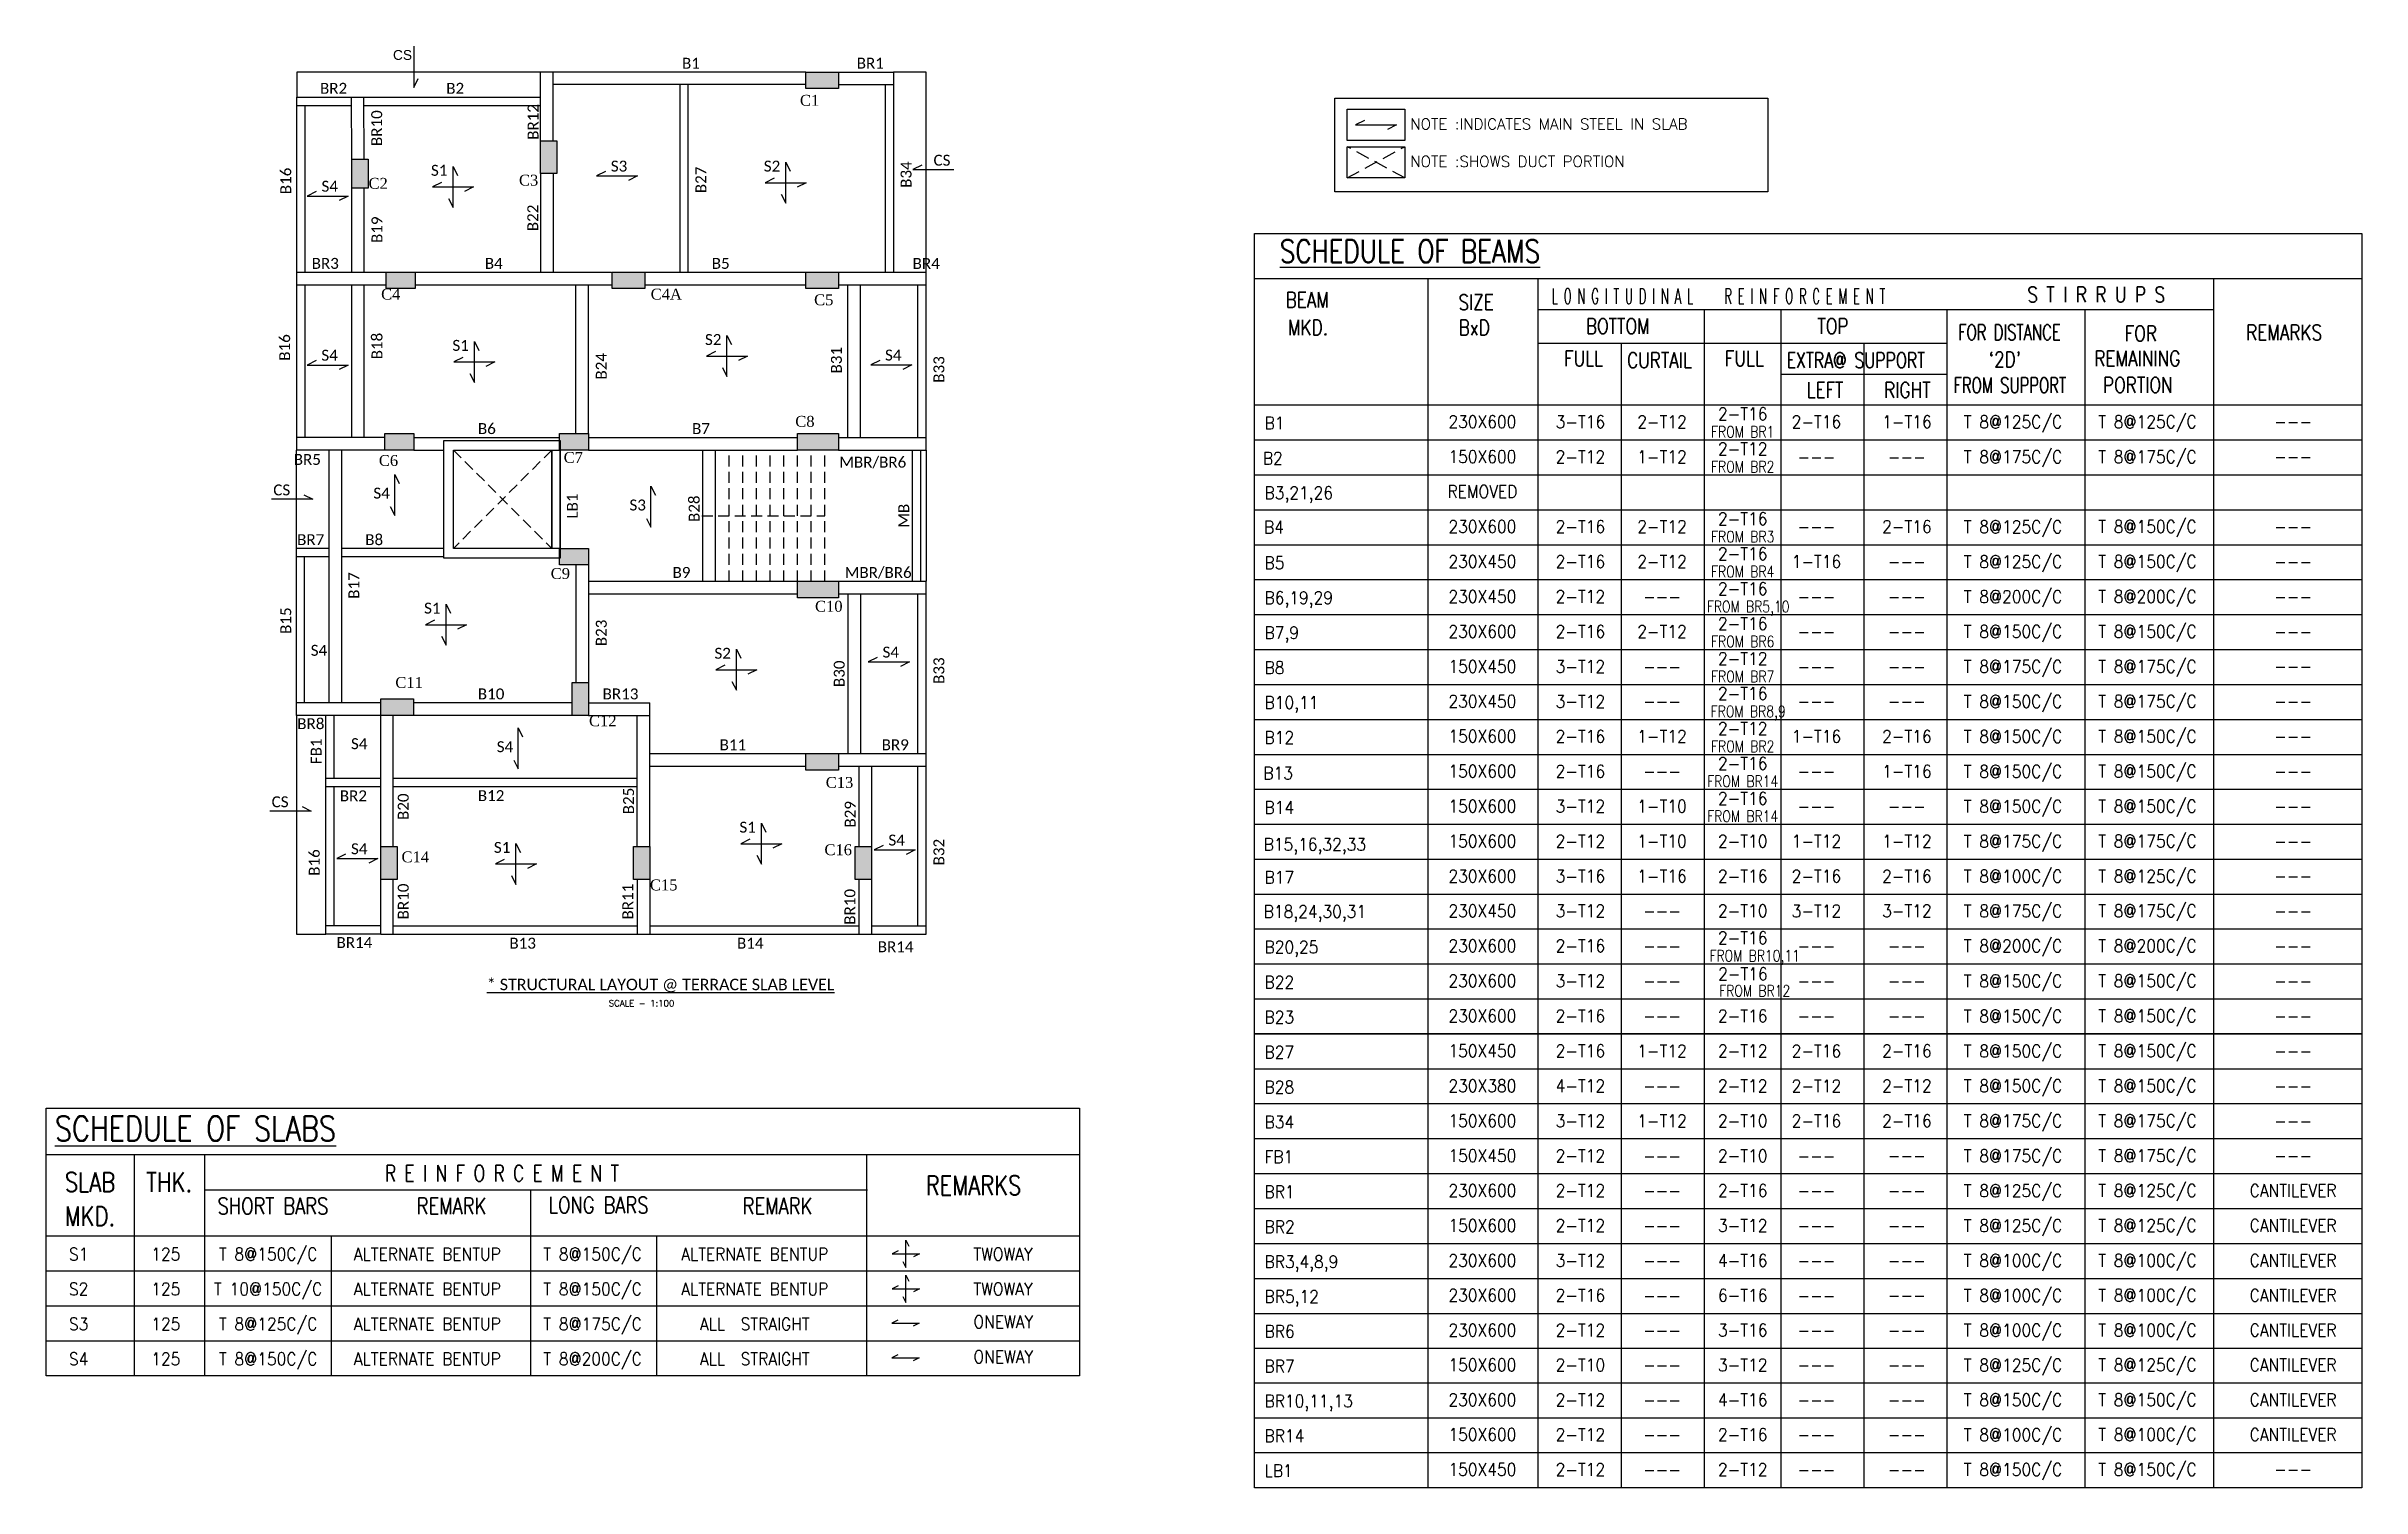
# Model space of a CAD drawing. Extents: x 2191.1 to 2233.4, y 1171.7 to 1198.1.
import ezdxf
from ezdxf.enums import TextEntityAlignment as Align

# ---------------------------------------------------------------- set-up
doc = ezdxf.new("R2010")
doc.units = 0
doc.linetypes.add('HIDDEN', pattern=[0.375, 0.25, -0.125])
for name, color, linetype in [('ARCH__BM_', 253, 'HIDDEN'), ('BAHUBALI_TITLE__BM_', 4, 'CONTINUOUS'), ('BEAM__BM_', 130, 'CONTINUOUS'), ('BEAM_TEXT__BM_', 20, 'CONTINUOUS'), ('BORDER__BM_', 40, 'CONTINUOUS'), ('COLUMN__BM_', 50, 'CONTINUOUS'), ('COLUMN_TEXT__BM_', 7, 'CONTINUOUS'), ('CS_CS1__BM_', 6, 'CONTINUOUS'), ('DUCT__BM_', 8, 'HIDDEN'), ('SCHEDULE_TEXT__BM_', 7, 'CONTINUOUS'), ('SECTION_BORDER__BM_', 8, 'CONTINUOUS'), ('SLAB_MARK__BM_', 251, 'CONTINUOUS'), ('SLAB_TEXT__BM_', 7, 'CONTINUOUS'), ('SUB_TITLE__BM_', 3, 'CONTINUOUS'), ('TABLE__BM_', 251, 'CONTINUOUS'), ('TEXT_LEGEND___BM_', 7, 'CONTINUOUS'), ('TITLE__BM_', 6, 'CONTINUOUS'), ('TITLE_TEXT__BM_', 7, 'CONTINUOUS')]:
    doc.layers.add(name, color=color, linetype=linetype)
doc.styles.add('CALIBRI', font='calibri.ttf')
doc.styles.add('DCPL_SLAB', font='arial.ttf', dxfattribs={"height": 0.2})
doc.styles.add('NAME', font='times.ttf')
doc.styles.add('ROMANS', font='romans')
doc.styles.add('RRR', font='romans.shx', dxfattribs={"height": 0.18})

msp = doc.modelspace()

# ---------------------------------------------------------------- texts
at = {"layer": 'BEAM_TEXT__BM_', "style": 'CALIBRI'}
for s, p in [('B1', (2202.905, 1197.624)), ('BR1', (2206.183, 1197.626)), ('BR2', (2196.373, 1197.166)), ('B2', (2198.596, 1197.166)), ('BR3', (2196.221, 1193.966)), ('B4', (2199.301, 1193.966)), ('B5', (2203.449, 1193.966)), ('BR4', (2207.205, 1193.964)), ('B6', (2199.175, 1190.946)), ('B7', (2203.089, 1190.946)), ('BR5', (2195.893, 1190.382)), ('MBR/BR6', (2206.229, 1190.332)), ('BR7', (2195.955, 1188.916)), ('B8', (2197.115, 1188.916)), ('B9', (2202.732, 1188.316)), ('MBR/BR6', (2206.328, 1188.316)), ('B10', (2199.252, 1186.096)), ('BR13', (2201.618, 1186.096)), ('BR8', (2195.957, 1185.552)), ('B11', (2203.672, 1185.166)), ('BR9', (2206.639, 1185.166)), ('BR2', (2196.735, 1184.233)), ('B12', (2199.252, 1184.236)), ('BR14', (2196.754, 1181.551)), ('B13', (2199.829, 1181.539)), ('B14', (2203.989, 1181.539)), ('BR14', (2206.646, 1181.474))]:
    msp.add_text(s, height=0.2, dxfattribs=at).set_placement(p, align=Align.BOTTOM_CENTER)
for s, p in [('BR10', (2197.321, 1196.598)), ('BR12', (2200.179, 1196.712)), ('B34', (2206.997, 1195.749)), ('B16', (2195.659, 1195.633)), ('B27', (2203.247, 1195.652)), ('B22', (2200.174, 1194.957)), ('B19', (2197.326, 1194.741)), ('B16', (2195.639, 1192.589)), ('B18', (2197.326, 1192.615)), ('B31', (2205.724, 1192.356)), ('B24', (2201.426, 1192.245)), ('B33', (2207.597, 1192.187)), ('LB1', (2200.897, 1189.691)), ('B28', (2203.123, 1189.641)), ('MB', (2206.955, 1189.514)), ('B17', (2196.904, 1188.237)), ('B15', (2195.659, 1187.595)), ('B23', (2201.426, 1187.371)), ('B30', (2205.775, 1186.624)), ('B33', (2207.597, 1186.681)), ('FB1', (2196.215, 1185.207)), ('B20', (2197.806, 1184.194)), ('B25', (2201.925, 1184.298)), ('B29', (2205.975, 1184.055)), ('B16', (2196.18, 1183.174)), ('B32', (2207.597, 1183.364)), ('BR10', (2197.806, 1182.462)), ('BR11', (2201.91, 1182.459)), ('BR10', (2205.97, 1182.364))]:
    msp.add_text(s, height=0.2, rotation=90, dxfattribs=at).set_placement(p, align=Align.BOTTOM_CENTER)
at = {"layer": 'COLUMN_TEXT__BM_', "style": 'NAME'}
for s, p in [('C1', (2204.897, 1197.206)), ('C2', (2197.012, 1195.689)), ('C3', (2199.762, 1195.747)), ('C4', (2197.242, 1193.664)), ('C4A', (2202.169, 1193.664)), ('C5', (2205.156, 1193.56)), ('C8', (2204.812, 1191.338)), ('C6', (2197.201, 1190.623)), ('C7', (2200.579, 1190.679)), ('C9', (2200.342, 1188.557)), ('C10', (2205.173, 1187.958)), ('C11', (2197.502, 1186.565)), ('C12', (2201.042, 1185.864)), ('C13', (2205.369, 1184.738)), ('C14', (2197.615, 1183.377)), ('C16', (2205.345, 1183.508)), ('C15', (2202.155, 1182.864))]:
    msp.add_text(s, height=0.2, rotation=360, dxfattribs=at).set_placement(p, align=Align.TOP_LEFT)
at = {"layer": 'SCHEDULE_TEXT__BM_', "linetype": 'CONTINUOUS', "style": 'ROMANS', "width": 0.9}
for s, p in [('B1', (2213.389, 1191.093)), ('B2', (2213.358, 1190.447)), ('B3,21,26', (2213.389, 1189.816)), ('B4', (2213.38, 1189.188)), ('B5', (2213.389, 1188.538)), ('B6,19,29', (2213.389, 1187.899)), ('B7,9', (2213.389, 1187.26)), ('B8', (2213.389, 1186.621)), ('B10,11', (2213.389, 1185.982)), ('B12', (2213.389, 1185.343)), ('B13', (2213.367, 1184.693)), ('B14', (2213.389, 1184.066)), ('B15,16,32,33', (2213.373, 1183.391)), ('B17', (2213.389, 1182.788)), ('B18,24,30,31', (2213.374, 1182.162)), ('B20,25', (2213.389, 1181.514)), ('B22', (2213.389, 1180.873)), ('B23', (2213.389, 1180.232)), ('B27', (2213.389, 1179.593)), ('B28', (2213.389, 1178.954)), ('B34', (2213.389, 1178.316)), ('FB1', (2213.389, 1177.681)), ('BR1', (2213.389, 1177.04)), ('BR2', (2213.389, 1176.401)), ('BR3,4,8,9', (2213.389, 1175.762)), ('BR5,12', (2213.389, 1175.126)), ('BR6', (2213.389, 1174.489)), ('BR7', (2213.389, 1173.852)), ('BR10,11,13', (2213.389, 1173.216)), ('BR14', (2213.389, 1172.579)), ('LB1', (2213.389, 1171.942))]:
    msp.add_text(s, height=0.23, dxfattribs=at).set_placement(p)
at = {"layer": 'SCHEDULE_TEXT__BM_', "linetype": 'CONTINUOUS', "style": 'ROMANS'}
for s, height, width, p in [('230X600', 0.23, 0.9, (2217.371, 1191.117)), ('3-T16', 0.23, 0.9, (2219.162, 1191.115)), ('2-T12', 0.23, 0.9, (2220.654, 1191.115)), ('2-T16', 0.23, 0.9, (2222.129, 1191.259)), ('2-T16', 0.23, 0.9, (2223.477, 1191.115)), ('1-T16', 0.23, 0.9, (2225.13, 1191.115)), ('T 8@125C/C', 0.23, 0.9, (2227.069, 1191.113)), ('T 8@125C/C', 0.23, 0.9, (2229.527, 1191.116)), ('FROM BR1', 0.207, 0.8, (2222.129, 1190.944)), ('---', 0.23, 0.9, (2232.189, 1191.116)), ('150X600', 0.23, 0.9, (2217.371, 1190.478)), ('2-T12', 0.23, 0.9, (2219.162, 1190.476)), ('1-T12', 0.23, 0.9, (2220.654, 1190.476)), ('FROM BR2', 0.207, 0.8, (2222.129, 1190.305)), ('2-T12', 0.23, 0.9, (2222.129, 1190.62)), ('---', 0.23, 0.9, (2223.477, 1190.476)), ('---', 0.23, 0.9, (2225.13, 1190.476)), ('T 8@175C/C', 0.23, 0.9, (2227.069, 1190.475)), ('T 8@175C/C', 0.23, 0.9, (2229.527, 1190.477)), ('---', 0.23, 0.9, (2232.189, 1190.477)), ('REMOVED', 0.23, 0.9, (2217.371, 1189.839)), ('230X600', 0.23, 0.9, (2217.371, 1189.2)), ('2-T16', 0.23, 0.9, (2219.162, 1189.199)), ('2-T12', 0.23, 0.9, (2220.654, 1189.199)), ('FROM BR3', 0.207, 0.8, (2222.129, 1189.027)), ('2-T16', 0.23, 0.9, (2222.129, 1189.342)), ('---', 0.23, 0.9, (2223.477, 1189.199)), ('2-T16', 0.23, 0.9, (2225.13, 1189.199)), ('T 8@125C/C', 0.23, 0.9, (2227.069, 1189.197)), ('T 8@150C/C', 0.23, 0.9, (2229.527, 1189.2)), ('---', 0.23, 0.9, (2232.189, 1189.2)), ('230X450', 0.23, 0.9, (2217.371, 1188.561)), ('2-T16', 0.23, 0.9, (2219.162, 1188.56)), ('2-T12', 0.23, 0.9, (2220.654, 1188.56)), ('2-T16', 0.23, 0.9, (2222.129, 1188.703)), ('1-T16', 0.23, 0.9, (2223.477, 1188.56)), ('T 8@125C/C', 0.23, 0.9, (2227.069, 1188.558)), ('T 8@150C/C', 0.23, 0.9, (2229.527, 1188.561)), ('FROM BR4', 0.207, 0.8, (2222.129, 1188.388)), ('---', 0.23, 0.9, (2225.13, 1188.56)), ('---', 0.23, 0.9, (2232.189, 1188.561)), ('230X450', 0.23, 0.9, (2217.371, 1187.922)), ('2-T12', 0.23, 0.9, (2219.162, 1187.921)), ('---', 0.23, 0.9, (2220.654, 1187.921)), ('FROM BR5,10', 0.207, 0.8, (2222.229, 1187.749)), ('2-T16', 0.23, 0.9, (2222.129, 1188.064)), ('---', 0.23, 0.9, (2223.477, 1187.921)), ('---', 0.23, 0.9, (2225.13, 1187.921)), ('T 8@200C/C', 0.23, 0.9, (2227.069, 1187.919)), ('T 8@200C/C', 0.23, 0.9, (2229.527, 1187.922)), ('---', 0.23, 0.9, (2232.189, 1187.922)), ('230X600', 0.23, 0.9, (2217.371, 1187.283)), ('2-T16', 0.23, 0.9, (2219.162, 1187.282)), ('2-T12', 0.23, 0.9, (2220.654, 1187.282)), ('2-T16', 0.23, 0.9, (2222.129, 1187.425)), ('T 8@150C/C', 0.23, 0.9, (2227.069, 1187.28)), ('T 8@150C/C', 0.23, 0.9, (2229.527, 1187.283)), ('FROM BR6', 0.207, 0.8, (2222.129, 1187.11)), ('---', 0.23, 0.9, (2223.477, 1187.282)), ('---', 0.23, 0.9, (2225.13, 1187.282)), ('---', 0.23, 0.9, (2232.189, 1187.283)), ('150X450', 0.23, 0.9, (2217.371, 1186.644)), ('3-T12', 0.23, 0.9, (2219.162, 1186.643)), ('---', 0.23, 0.9, (2220.654, 1186.643)), ('FROM BR7', 0.207, 0.8, (2222.129, 1186.471)), ('2-T12', 0.23, 0.9, (2222.129, 1186.786)), ('---', 0.23, 0.9, (2223.477, 1186.643)), ('---', 0.23, 0.9, (2225.13, 1186.643)), ('T 8@175C/C', 0.23, 0.9, (2227.069, 1186.641)), ('T 8@175C/C', 0.23, 0.9, (2229.527, 1186.644)), ('---', 0.23, 0.9, (2232.189, 1186.644)), ('230X450', 0.23, 0.9, (2217.371, 1186.005)), ('2-T16', 0.23, 0.9, (2222.129, 1186.148)), ('T 8@150C/C', 0.23, 0.9, (2227.069, 1186.002)), ('T 8@175C/C', 0.23, 0.9, (2229.527, 1186.005)), ('3-T12', 0.23, 0.9, (2219.162, 1186.004)), ('---', 0.23, 0.9, (2220.654, 1186.004)), ('FROM BR8,9', 0.207, 0.8, (2222.229, 1185.833)), ('---', 0.23, 0.9, (2223.477, 1186.004)), ('---', 0.23, 0.9, (2225.13, 1186.004)), ('---', 0.23, 0.9, (2232.189, 1186.005)), ('150X600', 0.23, 0.9, (2217.371, 1185.367)), ('2-T16', 0.23, 0.9, (2219.162, 1185.365)), ('1-T12', 0.23, 0.9, (2220.654, 1185.365)), ('FROM BR2', 0.207, 0.8, (2222.129, 1185.194)), ('2-T12', 0.23, 0.9, (2222.129, 1185.509)), ('1-T16', 0.23, 0.9, (2223.477, 1185.365)), ('2-T16', 0.23, 0.9, (2225.13, 1185.365)), ('T 8@150C/C', 0.23, 0.9, (2227.069, 1185.363)), ('T 8@150C/C', 0.23, 0.9, (2229.527, 1185.366)), ('---', 0.23, 0.9, (2232.189, 1185.366)), ('2-T16', 0.23, 0.9, (2222.129, 1184.87)), ('T 8@150C/C', 0.23, 0.9, (2227.069, 1184.725)), ('T 8@150C/C', 0.23, 0.9, (2229.527, 1184.727)), ('150X600', 0.23, 0.9, (2217.371, 1184.728)), ('2-T16', 0.23, 0.9, (2219.162, 1184.726)), ('---', 0.23, 0.9, (2220.654, 1184.726)), ('FROM BR14', 0.207, 0.8, (2222.129, 1184.555)), ('---', 0.23, 0.9, (2223.477, 1184.726)), ('1-T16', 0.23, 0.9, (2225.13, 1184.726)), ('---', 0.23, 0.9, (2232.189, 1184.727)), ('150X600', 0.23, 0.9, (2217.371, 1184.089)), ('3-T12', 0.23, 0.9, (2219.162, 1184.087)), ('1-T10', 0.23, 0.9, (2220.654, 1184.087)), ('FROM BR14', 0.207, 0.8, (2222.129, 1183.916)), ('2-T16', 0.23, 0.9, (2222.129, 1184.231)), ('---', 0.23, 0.9, (2223.477, 1184.087)), ('---', 0.23, 0.9, (2225.13, 1184.087)), ('T 8@150C/C', 0.23, 0.9, (2227.069, 1184.086)), ('T 8@150C/C', 0.23, 0.9, (2229.527, 1184.088)), ('---', 0.23, 0.9, (2232.189, 1184.088)), ('T 8@175C/C', 0.23, 0.9, (2227.069, 1183.447)), ('T 8@175C/C', 0.23, 0.9, (2229.527, 1183.45)), ('150X600', 0.23, 0.9, (2217.371, 1183.45)), ('2-T12', 0.23, 0.9, (2219.162, 1183.449)), ('1-T10', 0.23, 0.9, (2220.654, 1183.449)), ('2-T10', 0.23, 0.9, (2222.129, 1183.449)), ('1-T12', 0.23, 0.9, (2223.477, 1183.449)), ('1-T12', 0.23, 0.9, (2225.13, 1183.449)), ('---', 0.23, 0.9, (2232.189, 1183.45)), ('230X600', 0.23, 0.9, (2217.371, 1182.811)), ('3-T16', 0.23, 0.9, (2219.162, 1182.81)), ('1-T16', 0.23, 0.9, (2220.654, 1182.81)), ('2-T16', 0.23, 0.9, (2222.129, 1182.81)), ('2-T16', 0.23, 0.9, (2223.477, 1182.81)), ('2-T16', 0.23, 0.9, (2225.13, 1182.81)), ('T 8@100C/C', 0.23, 0.9, (2227.069, 1182.808)), ('T 8@125C/C', 0.23, 0.9, (2229.527, 1182.811)), ('---', 0.23, 0.9, (2232.189, 1182.811)), ('T 8@175C/C', 0.23, 0.9, (2227.069, 1182.173)), ('T 8@175C/C', 0.23, 0.9, (2229.527, 1182.176)), ('230X450', 0.23, 0.9, (2217.371, 1182.174)), ('3-T12', 0.23, 0.9, (2219.162, 1182.175)), ('---', 0.23, 0.9, (2220.654, 1182.173)), ('2-T10', 0.23, 0.9, (2222.129, 1182.175)), ('3-T12', 0.23, 0.9, (2223.477, 1182.173)), ('3-T12', 0.23, 0.9, (2225.13, 1182.175)), ('---', 0.23, 0.9, (2232.189, 1182.176)), ('230X600', 0.23, 0.9, (2217.371, 1181.538)), ('2-T16', 0.23, 0.9, (2219.162, 1181.536)), ('---', 0.23, 0.9, (2220.654, 1181.534)), ('2-T16', 0.23, 0.9, (2222.129, 1181.682)), ('---', 0.23, 0.9, (2223.477, 1181.534)), ('---', 0.23, 0.9, (2225.13, 1181.536)), ('T 8@200C/C', 0.23, 0.9, (2227.069, 1181.535)), ('T 8@200C/C', 0.23, 0.9, (2229.527, 1181.537)), ('---', 0.23, 0.9, (2232.189, 1181.537)), ('FROM BR10,11', 0.207, 0.8, (2222.348, 1181.367)), ('2-T16', 0.23, 0.9, (2222.133, 1181.022)), ('T 8@150C/C', 0.23, 0.9, (2227.069, 1180.893)), ('T 8@150C/C', 0.23, 0.9, (2229.527, 1180.896)), ('230X600', 0.23, 0.9, (2217.371, 1180.897)), ('3-T12', 0.23, 0.9, (2219.162, 1180.895)), ('---', 0.23, 0.9, (2220.654, 1180.893)), ('FROM BR12', 0.207, 0.8, (2222.348, 1180.726)), ('---', 0.23, 0.9, (2223.477, 1180.893)), ('---', 0.23, 0.9, (2225.13, 1180.895)), ('---', 0.23, 0.9, (2232.189, 1180.896)), ('230X600', 0.23, 0.9, (2217.371, 1180.255)), ('2-T16', 0.23, 0.9, (2219.162, 1180.254)), ('---', 0.23, 0.9, (2220.654, 1180.252)), ('2-T16', 0.23, 0.9, (2222.129, 1180.254)), ('---', 0.23, 0.9, (2223.477, 1180.252)), ('---', 0.23, 0.9, (2225.13, 1180.254)), ('T 8@150C/C', 0.23, 0.9, (2227.069, 1180.252)), ('T 8@150C/C', 0.23, 0.9, (2229.527, 1180.255)), ('---', 0.23, 0.9, (2232.189, 1180.255)), ('T 8@150C/C', 0.23, 0.9, (2227.069, 1179.613)), ('T 8@150C/C', 0.23, 0.9, (2229.527, 1179.616)), ('150X450', 0.23, 0.9, (2217.371, 1179.617)), ('2-T16', 0.23, 0.9, (2219.162, 1179.615)), ('1-T12', 0.23, 0.9, (2220.654, 1179.613)), ('2-T12', 0.23, 0.9, (2222.129, 1179.615)), ('2-T16', 0.23, 0.9, (2223.477, 1179.613)), ('2-T16', 0.23, 0.9, (2225.13, 1179.615)), ('---', 0.23, 0.9, (2232.189, 1179.616)), ('230X380', 0.23, 0.9, (2217.371, 1178.978)), ('4-T12', 0.23, 0.9, (2219.162, 1178.976)), ('---', 0.23, 0.9, (2220.654, 1178.974)), ('2-T12', 0.23, 0.9, (2222.129, 1178.976)), ('2-T12', 0.23, 0.9, (2223.477, 1178.974)), ('2-T12', 0.23, 0.9, (2225.13, 1178.976)), ('T 8@150C/C', 0.23, 0.9, (2227.069, 1178.975)), ('T 8@150C/C', 0.23, 0.9, (2229.527, 1178.977)), ('---', 0.23, 0.9, (2232.189, 1178.977)), ('150X600', 0.23, 0.9, (2217.371, 1178.339)), ('3-T12', 0.23, 0.9, (2219.162, 1178.337)), ('1-T12', 0.23, 0.9, (2220.654, 1178.335)), ('2-T10', 0.23, 0.9, (2222.129, 1178.337)), ('2-T16', 0.23, 0.9, (2223.477, 1178.335)), ('2-T16', 0.23, 0.9, (2225.13, 1178.337)), ('T 8@175C/C', 0.23, 0.9, (2227.069, 1178.336)), ('T 8@175C/C', 0.23, 0.9, (2229.527, 1178.338)), ('---', 0.23, 0.9, (2232.189, 1178.338)), ('150X450', 0.23, 0.9, (2217.371, 1177.7)), ('2-T12', 0.23, 0.9, (2219.162, 1177.699)), ('---', 0.23, 0.9, (2220.654, 1177.696)), ('2-T10', 0.23, 0.9, (2222.129, 1177.699)), ('---', 0.23, 0.9, (2223.477, 1177.696)), ('---', 0.23, 0.9, (2225.13, 1177.699)), ('T 8@175C/C', 0.23, 0.9, (2227.069, 1177.697)), ('T 8@175C/C', 0.23, 0.9, (2229.527, 1177.7)), ('---', 0.23, 0.9, (2232.189, 1177.7)), ('230X600', 0.23, 0.9, (2217.371, 1177.063)), ('2-T12', 0.23, 0.9, (2219.162, 1177.062)), ('---', 0.23, 0.9, (2220.654, 1177.06)), ('2-T16', 0.23, 0.9, (2222.129, 1177.062)), ('---', 0.23, 0.9, (2223.477, 1177.06)), ('---', 0.23, 0.9, (2225.13, 1177.062)), ('T 8@125C/C', 0.23, 0.9, (2227.069, 1177.06)), ('T 8@125C/C', 0.23, 0.9, (2229.527, 1177.063)), ('CANTILEVER', 0.23, 0.9, (2232.189, 1177.063)), ('150X600', 0.23, 0.9, (2217.371, 1176.424)), ('2-T12', 0.23, 0.9, (2219.162, 1176.423)), ('---', 0.23, 0.9, (2220.654, 1176.421)), ('3-T12', 0.23, 0.9, (2222.129, 1176.423)), ('---', 0.23, 0.9, (2223.477, 1176.421)), ('---', 0.23, 0.9, (2225.13, 1176.423)), ('T 8@125C/C', 0.23, 0.9, (2227.069, 1176.421)), ('T 8@125C/C', 0.23, 0.9, (2229.527, 1176.424)), ('CANTILEVER', 0.23, 0.9, (2232.189, 1176.424)), ('230X600', 0.23, 0.9, (2217.371, 1175.785)), ('3-T12', 0.23, 0.9, (2219.162, 1175.784)), ('---', 0.23, 0.9, (2220.654, 1175.782)), ('4-T16', 0.23, 0.9, (2222.129, 1175.784)), ('---', 0.23, 0.9, (2223.477, 1175.782)), ('---', 0.23, 0.9, (2225.13, 1175.784)), ('T 8@100C/C', 0.23, 0.9, (2227.069, 1175.782)), ('T 8@100C/C', 0.23, 0.9, (2229.527, 1175.785)), ('CANTILEVER', 0.23, 0.9, (2232.189, 1175.785)), ('230X600', 0.23, 0.9, (2217.371, 1175.149)), ('2-T16', 0.23, 0.9, (2219.162, 1175.147)), ('---', 0.23, 0.9, (2220.654, 1175.145)), ('6-T16', 0.23, 0.9, (2222.129, 1175.147)), ('---', 0.23, 0.9, (2223.477, 1175.145)), ('---', 0.23, 0.9, (2225.13, 1175.147)), ('T 8@100C/C', 0.23, 0.9, (2227.069, 1175.146)), ('T 8@100C/C', 0.23, 0.9, (2229.527, 1175.148)), ('CANTILEVER', 0.23, 0.9, (2232.189, 1175.148)), ('230X600', 0.23, 0.9, (2217.371, 1174.512)), ('2-T12', 0.23, 0.9, (2219.162, 1174.511)), ('---', 0.23, 0.9, (2220.654, 1174.509)), ('3-T16', 0.23, 0.9, (2222.129, 1174.511)), ('---', 0.23, 0.9, (2223.477, 1174.509)), ('---', 0.23, 0.9, (2225.13, 1174.511)), ('T 8@100C/C', 0.23, 0.9, (2227.069, 1174.509)), ('T 8@100C/C', 0.23, 0.9, (2229.527, 1174.512)), ('CANTILEVER', 0.23, 0.9, (2232.189, 1174.512)), ('150X600', 0.23, 0.9, (2217.371, 1173.875)), ('2-T10', 0.23, 0.9, (2219.162, 1173.874)), ('---', 0.23, 0.9, (2220.654, 1173.872)), ('3-T12', 0.23, 0.9, (2222.129, 1173.874)), ('---', 0.23, 0.9, (2223.477, 1173.872)), ('---', 0.23, 0.9, (2225.13, 1173.874)), ('T 8@125C/C', 0.23, 0.9, (2227.069, 1173.872)), ('T 8@125C/C', 0.23, 0.9, (2229.527, 1173.875)), ('CANTILEVER', 0.23, 0.9, (2232.189, 1173.875)), ('230X600', 0.23, 0.9, (2217.371, 1173.239)), ('2-T12', 0.23, 0.9, (2219.162, 1173.237)), ('---', 0.23, 0.9, (2220.654, 1173.235)), ('4-T16', 0.23, 0.9, (2222.129, 1173.237)), ('---', 0.23, 0.9, (2223.477, 1173.235)), ('---', 0.23, 0.9, (2225.13, 1173.237)), ('T 8@150C/C', 0.23, 0.9, (2227.069, 1173.236)), ('T 8@150C/C', 0.23, 0.9, (2229.527, 1173.238)), ('CANTILEVER', 0.23, 0.9, (2232.189, 1173.238)), ('150X600', 0.23, 0.9, (2217.371, 1172.602)), ('2-T12', 0.23, 0.9, (2219.162, 1172.601)), ('---', 0.23, 0.9, (2220.654, 1172.599)), ('2-T16', 0.23, 0.9, (2222.129, 1172.601)), ('---', 0.23, 0.9, (2223.477, 1172.599)), ('---', 0.23, 0.9, (2225.13, 1172.601)), ('T 8@100C/C', 0.23, 0.9, (2227.069, 1172.599)), ('T 8@100C/C', 0.23, 0.9, (2229.527, 1172.602)), ('CANTILEVER', 0.23, 0.9, (2232.189, 1172.602)), ('150X450', 0.23, 0.9, (2217.371, 1171.965)), ('2-T12', 0.23, 0.9, (2219.162, 1171.964)), ('---', 0.23, 0.9, (2220.654, 1171.962)), ('2-T12', 0.23, 0.9, (2222.129, 1171.964)), ('---', 0.23, 0.9, (2223.477, 1171.962)), ('---', 0.23, 0.9, (2225.13, 1171.964)), ('T 8@150C/C', 0.23, 0.9, (2227.069, 1171.962)), ('T 8@150C/C', 0.23, 0.9, (2229.527, 1171.965)), ('---', 0.23, 0.9, (2232.189, 1171.965))]:
    msp.add_text(s, height=height, dxfattribs=dict(at, width=width)).set_placement(p, align=Align.CENTER)
at = {"layer": 'SCHEDULE_TEXT__BM_', "linetype": 'CONTINUOUS', "style": 'ROMANS', "width": 0.9}
for s, p in [('S1', (2191.714, 1175.833)), ('125', (2193.307, 1175.833)), ('T 8@150C/C', (2195.177, 1175.833)), ('ALTERNATE BENTUP', (2198.086, 1175.833)), ('T 8@150C/C', (2201.107, 1175.833)), ('ALTERNATE BENTUP', (2204.071, 1175.833)), ('TWOWAY', (2208.609, 1175.833)), ('S2', (2191.714, 1175.194)), ('125', (2193.307, 1175.194)), ('T 10@150C/C', (2195.177, 1175.194)), ('ALTERNATE BENTUP', (2198.086, 1175.194)), ('T 8@150C/C', (2201.107, 1175.194)), ('ALTERNATE BENTUP', (2204.071, 1175.194)), ('TWOWAY', (2208.609, 1175.194)), ('S3', (2191.714, 1174.555)), ('125', (2193.307, 1174.555)), ('T 8@125C/C', (2195.177, 1174.555)), ('ALTERNATE BENTUP', (2198.086, 1174.555)), ('T 8@175C/C', (2201.107, 1174.555)), ('ALL  STRAIGHT', (2204.071, 1174.555)), ('ONEWAY', (2208.614, 1174.594)), ('S4', (2191.714, 1173.916)), ('125', (2193.307, 1173.916)), ('T 8@150C/C', (2195.177, 1173.916)), ('ALTERNATE BENTUP', (2198.086, 1173.916)), ('T 8@200C/C', (2201.107, 1173.916)), ('ALL  STRAIGHT', (2204.071, 1173.916)), ('ONEWAY', (2208.614, 1173.955))]:
    msp.add_text(s, height=0.23, dxfattribs=at).set_placement(p, align=Align.BOTTOM_CENTER)
at = {"layer": 'SLAB_TEXT__BM_'}
for s, height, style, p in [('CS', 0.18, 'DCPL_SLAB', (2197.459, 1197.846)), ('S3', 0.2, 'CALIBRI', (2201.44, 1195.804)), ('S2', 0.2, 'CALIBRI', (2204.236, 1195.804)), ('CS', 0.2, 'CALIBRI', (2207.339, 1195.912)), ('S4', 0.2, 'CALIBRI', (2196.152, 1195.436)), ('S1', 0.2, 'CALIBRI', (2198.153, 1195.727)), ('S1', 0.2, 'CALIBRI', (2198.545, 1192.527)), ('S2', 0.2, 'CALIBRI', (2203.161, 1192.634)), ('S4', 0.2, 'CALIBRI', (2196.149, 1192.347)), ('S4', 0.2, 'CALIBRI', (2206.452, 1192.35)), ('CS', 0.2, 'CALIBRI', (2195.271, 1189.885)), ('S4', 0.2, 'CALIBRI', (2197.1, 1189.826)), ('S3', 0.2, 'CALIBRI', (2201.781, 1189.609)), ('S1', 0.2, 'CALIBRI', (2198.027, 1187.724)), ('S4', 0.2, 'CALIBRI', (2195.955, 1186.953)), ('S2', 0.2, 'CALIBRI', (2203.334, 1186.899)), ('S4', 0.2, 'CALIBRI', (2206.407, 1186.92)), ('S4', 0.2, 'CALIBRI', (2196.691, 1185.246)), ('S4', 0.2, 'CALIBRI', (2199.355, 1185.191)), ('CS', 0.2, 'CALIBRI', (2195.241, 1184.184)), ('S1', 0.2, 'CALIBRI', (2203.791, 1183.72)), ('S4', 0.2, 'CALIBRI', (2196.691, 1183.325)), ('S1', 0.2, 'CALIBRI', (2199.303, 1183.35)), ('S4', 0.2, 'CALIBRI', (2206.514, 1183.484))]:
    msp.add_text(s, height=height, dxfattribs=dict(at, style=style)).set_placement(p)
at = {"layer": 'SUB_TITLE__BM_', "style": 'ROMANS'}
for s, height, width, p in [('BEAM', 0.2811, 0.8, (2213.777, 1193.318)), ('SIZE', 0.2811, 0.8, (2216.934, 1193.274)), ('L O N G I T U D I N A L   R E I N F O R C E M E N T', 0.28111, 0.55, (2218.638, 1193.385)), ('S T I R R U P S', 0.28111, 0.8, (2227.332, 1193.416)), ('MKD.', 0.2811, 0.8, (2213.816, 1192.816)), ('BxD', 0.2811, 0.8, (2216.94, 1192.811)), ('BOTTOM', 0.2811, 0.8, (2219.264, 1192.838)), ('TOP', 0.2811, 0.8, (2223.495, 1192.838)), ('FOR DISTANCE ', 0.28111, 0.7, (2226.069, 1192.725)), ('FOR', 0.2811, 0.8, (2229.113, 1192.705)), ('REMARKS', 0.2811, 0.8, (2231.332, 1192.724)), ('FULL', 0.2811, 0.8, (2218.865, 1192.248)), ('CURTAIL', 0.2811, 0.8, (2220.016, 1192.215)), ('FULL', 0.2811, 0.8, (2221.803, 1192.248)), ('EXTRA@ SUPPORT', 0.28111, 0.75, (2222.933, 1192.215)), (" `2D'", 0.2811, 0.8, (2226.474, 1192.231)), ('REMAINING ', 0.2811, 0.8, (2228.558, 1192.248)), ('LEFT', 0.2811, 0.8, (2223.297, 1191.671)), ('RIGHT', 0.2811, 0.8, (2224.715, 1191.671)), ('FROM SUPPORT', 0.28111, 0.7, (2225.985, 1191.758)), ('PORTION', 0.2811, 0.8, (2228.716, 1191.762)), ('SLAB', 0.3539, 0.8, (2191.459, 1177.154)), ('THK.', 0.3539, 0.8, (2192.948, 1177.154)), ('R E I N F O R C E M E N T', 0.29961, 0.75, (2197.314, 1177.345)), ('REMARKS', 0.3539, 0.8, (2207.196, 1177.095)), ('SHORT BARS', 0.2996, 0.8, (2194.254, 1176.746)), ('REMARK', 0.2996, 0.8, (2197.893, 1176.746)), ('LONG BARS', 0.2996, 0.8, (2200.302, 1176.762)), ('REMARK', 0.2996, 0.8, (2203.851, 1176.746)), ('MKD.', 0.3539, 0.8, (2191.459, 1176.532))]:
    msp.add_text(s, height=height, dxfattribs=dict(at, width=width)).set_placement(p)
at = {"layer": 'TEXT_LEGEND___BM_', "linetype": 'CONTINUOUS', "style": 'ROMANS'}
for s, p in [('NOTE :INDICATES MAIN STEEL IN SLAB', (2216.053, 1196.573)), ('NOTE :SHOWS DUCT PORTION', (2216.053, 1195.889))]:
    msp.add_text(s, height=0.2, dxfattribs=at).set_placement(p)
at = {"layer": 'TITLE__BM_', "style": 'ROMANS', "width": 0.8}
msp.add_text('%%uSCHEDULE OF BEAMS', height=0.41431, dxfattribs=at).set_placement((2213.668, 1194.141))
at = {"layer": 'TITLE__BM_', "linetype": 'CONTINUOUS', "style": 'ROMANS', "width": 0.8}
msp.add_text('%%uSCHEDULE OF SLABS', height=0.4554, dxfattribs=at).set_placement((2191.281, 1178.085))
at = {"layer": 'TITLE_TEXT__BM_'}
for s, height, style, p in [('%%U* STRUCTURAL LAYOUT @ TERRACE SLAB LEVEL', 0.21, 'CALIBRI', (2199.174, 1180.84)), ('SCALE - 1:100', 0.1152, 'RRR', (2201.402, 1180.544))]:
    msp.add_text(s, height=height, dxfattribs=dict(at, style=style)).set_placement(p)

# ---------------------------------------------------------------- blocks, each defined once
blk = doc.blocks.new('SLAB_MARK_2W')
at = {"layer": 'SLAB_MARK__BM_'}
for points in [[(823.179, 262.454), (822.983, 262.356), (823.879, 262.356), (823.684, 262.258)], [(823.334, 262.104), (823.431, 261.908), (823.431, 262.804), (823.529, 262.609)]]:
    blk.add_lwpolyline(points, dxfattribs=at)
blk = doc.blocks.new('FHGJG')
at = {"layer": 'SLAB_MARK__BM_'}
for points in [[(652.264, 340.805), (652.346, 340.641), (652.346, 341.391), (652.428, 341.227)], [(652.135, 341.098), (651.971, 341.016), (652.721, 341.016), (652.557, 340.934)]]:
    blk.add_lwpolyline(points, dxfattribs=at)

# ---------------------------------------------------------------- hatches: boundary and pattern name
at = {"layer": 'COLUMN__BM_'}
for points in [[(2205.005, 1197.324), (2205.005, 1197.624), (2205.605, 1197.624), (2205.605, 1197.324)], [(2197.004, 1195.501), (2196.704, 1195.501), (2196.704, 1196.031), (2197.004, 1196.031)], [(2200.455, 1195.767), (2200.155, 1195.767), (2200.155, 1196.367), (2200.455, 1196.367)], [(2197.333, 1193.664), (2197.333, 1193.964), (2197.863, 1193.964), (2197.863, 1193.664)], [(2201.463, 1193.664), (2201.463, 1193.964), (2202.063, 1193.964), (2202.063, 1193.664)], [(2205.005, 1193.664), (2205.005, 1193.964), (2205.605, 1193.964), (2205.605, 1193.664)], [(2197.307, 1190.714), (2197.307, 1191.014), (2197.837, 1191.014), (2197.837, 1190.714)], [(2200.504, 1190.714), (2200.504, 1191.014), (2201.034, 1191.014), (2201.034, 1190.714)], [(2204.855, 1190.714), (2204.855, 1191.014), (2205.605, 1191.014), (2205.605, 1190.714)], [(2200.504, 1188.614), (2200.504, 1188.914), (2201.034, 1188.914), (2201.034, 1188.614)], [(2204.855, 1188.014), (2204.855, 1188.314), (2205.605, 1188.314), (2205.605, 1188.014)], [(2201.034, 1185.864), (2200.734, 1185.864), (2200.734, 1186.464), (2201.034, 1186.464)], [(2197.234, 1185.864), (2197.234, 1186.164), (2197.834, 1186.164), (2197.834, 1185.864)], [(2205.005, 1184.864), (2205.005, 1185.164), (2205.605, 1185.164), (2205.605, 1184.864)], [(2197.534, 1182.864), (2197.234, 1182.864), (2197.234, 1183.464), (2197.534, 1183.464)], [(2202.155, 1182.864), (2201.855, 1182.864), (2201.855, 1183.464), (2202.155, 1183.464)], [(2206.205, 1182.864), (2205.905, 1182.864), (2205.905, 1183.464), (2206.205, 1183.464)]]:
    msp.add_hatch(color=256, dxfattribs=at).paths.add_polyline_path(points, flags=0)

# ---------------------------------------------------------------- linework, layer by layer
at = {"layer": 'ARCH__BM_', "ltscale": 0.8}
for p, q in [((2198.563, 1190.714), (2200.363, 1188.914)), ((2200.363, 1190.714), (2198.563, 1188.914)), ((2203.355, 1188.314), (2203.355, 1190.714)), ((2203.605, 1188.314), (2203.605, 1190.714)), ((2203.855, 1188.314), (2203.855, 1190.714)), ((2204.105, 1188.314), (2204.105, 1190.714)), ((2204.355, 1188.314), (2204.355, 1190.714)), ((2204.605, 1188.314), (2204.605, 1190.714)), ((2204.855, 1188.314), (2204.855, 1190.714)), ((2205.105, 1188.314), (2205.105, 1190.714)), ((2205.355, 1188.314), (2205.355, 1190.714)), ((2203.105, 1189.514), (2205.355, 1189.514))]:
    msp.add_line(p, q, dxfattribs=at)
at = {"layer": 'BEAM__BM_'}
for p, q in [((2205.005, 1197.624), (2200.155, 1197.624)), ((2200.155, 1196.367), (2200.155, 1197.624)), ((2200.385, 1196.367), (2200.385, 1197.624)), ((2205.005, 1197.394), (2200.385, 1197.394)), ((2202.705, 1195.014), (2202.705, 1197.394)), ((2202.855, 1195.014), (2202.855, 1197.394)), ((2205.605, 1197.624), (2206.605, 1197.624)), ((2205.605, 1197.394), (2206.605, 1197.394)), ((2206.455, 1197.394), (2206.455, 1193.964)), ((2206.605, 1197.624), (2206.605, 1193.964)), ((2195.704, 1197.164), (2196.699, 1197.164)), ((2195.704, 1193.964), (2195.704, 1197.164)), ((2195.704, 1197.014), (2196.699, 1197.014)), ((2195.854, 1193.964), (2195.854, 1197.014)), ((2196.699, 1197.164), (2200.155, 1197.164)), ((2196.704, 1196.031), (2196.699, 1197.164)), ((2196.934, 1196.032), (2196.929, 1197.165)), ((2196.929, 1197.014), (2200.155, 1197.014)), ((2200.155, 1195.767), (2200.155, 1193.964)), ((2200.385, 1195.767), (2200.385, 1193.964)), ((2196.704, 1193.964), (2196.704, 1195.501)), ((2196.934, 1193.964), (2196.934, 1195.501)), ((2202.705, 1193.964), (2202.705, 1195.014)), ((2202.855, 1193.964), (2202.855, 1195.014)), ((2195.704, 1193.964), (2197.333, 1193.964)), ((2195.704, 1190.714), (2195.704, 1193.964)), ((2197.863, 1193.964), (2201.455, 1193.964)), ((2202.063, 1193.964), (2205.005, 1193.964)), ((2205.605, 1193.964), (2207.205, 1193.964)), ((2207.205, 1190.714), (2207.205, 1193.964)), ((2195.704, 1193.734), (2197.333, 1193.734)), ((2195.854, 1190.944), (2195.854, 1193.734)), ((2196.704, 1190.944), (2196.704, 1193.734)), ((2196.934, 1190.944), (2196.934, 1193.734)), ((2197.863, 1193.734), (2201.455, 1193.734)), ((2200.804, 1191.014), (2200.804, 1193.734)), ((2201.034, 1191.014), (2201.034, 1193.734)), ((2202.063, 1193.734), (2205.005, 1193.734)), ((2205.605, 1193.734), (2207.205, 1193.734)), ((2205.775, 1190.944), (2205.775, 1193.734)), ((2206.005, 1190.944), (2206.005, 1193.734)), ((2207.055, 1190.944), (2207.055, 1193.734)), ((2197.307, 1190.944), (2195.704, 1190.944)), ((2197.837, 1190.944), (2200.504, 1190.944)), ((2201.034, 1190.944), (2204.855, 1190.944)), ((2205.605, 1190.944), (2207.205, 1190.944)), ((2197.307, 1190.714), (2195.704, 1190.714)), ((2196.293, 1186.094), (2196.293, 1190.714)), ((2196.523, 1186.094), (2196.523, 1190.714)), ((2197.837, 1190.714), (2198.388, 1190.714)), ((2200.363, 1188.914), (2200.363, 1190.714)), ((2200.513, 1188.914), (2200.513, 1190.714)), ((2201.034, 1190.714), (2204.855, 1190.714)), ((2203.125, 1188.314), (2203.125, 1190.714)), ((2203.355, 1188.314), (2203.355, 1190.714)), ((2205.605, 1190.714), (2207.205, 1190.714)), ((2206.955, 1188.314), (2206.955, 1190.714)), ((2207.105, 1188.314), (2207.105, 1190.714)), ((2196.293, 1188.914), (2195.694, 1188.914)), ((2195.694, 1185.864), (2195.694, 1188.914)), ((2198.388, 1188.914), (2196.523, 1188.914)), ((2196.293, 1188.764), (2195.694, 1188.764)), ((2195.844, 1186.094), (2195.844, 1188.764)), ((2198.388, 1188.764), (2196.523, 1188.764)), ((2200.804, 1188.614), (2200.804, 1186.464)), ((2201.034, 1188.614), (2201.034, 1186.464)), ((2201.034, 1188.314), (2204.855, 1188.314)), ((2201.034, 1188.084), (2204.855, 1188.084)), ((2205.605, 1188.314), (2207.205, 1188.314)), ((2205.605, 1188.084), (2207.205, 1188.084)), ((2205.775, 1188.084), (2205.775, 1185.164)), ((2206.005, 1188.084), (2206.005, 1185.164)), ((2207.055, 1185.164), (2207.055, 1188.084)), ((2207.205, 1184.934), (2207.205, 1188.314)), ((2197.234, 1186.094), (2195.694, 1186.094)), ((2197.234, 1185.864), (2195.694, 1185.864)), ((2196.234, 1184.714), (2196.234, 1185.864)), ((2196.384, 1184.714), (2196.384, 1185.864)), ((2197.234, 1183.464), (2197.234, 1185.864)), ((2197.464, 1183.464), (2197.464, 1185.864)), ((2200.734, 1186.094), (2197.834, 1186.094)), ((2200.734, 1185.864), (2197.834, 1185.864)), ((2201.034, 1186.094), (2202.155, 1186.094)), ((2201.034, 1185.864), (2202.155, 1185.864)), ((2201.925, 1183.464), (2201.925, 1185.864)), ((2202.155, 1183.464), (2202.155, 1186.094)), ((2202.155, 1185.164), (2205.005, 1185.164)), ((2205.605, 1185.164), (2207.205, 1185.164)), ((2196.234, 1181.864), (2196.234, 1184.714)), ((2196.234, 1184.714), (2197.225, 1184.714)), ((2196.234, 1184.564), (2197.225, 1184.564)), ((2196.384, 1182.014), (2196.384, 1184.564)), ((2197.464, 1184.714), (2201.925, 1184.714)), ((2197.464, 1184.564), (2201.925, 1184.564)), ((2202.155, 1184.934), (2205.005, 1184.934)), ((2205.605, 1184.934), (2207.205, 1184.934)), ((2205.975, 1184.934), (2205.975, 1183.464)), ((2206.205, 1184.934), (2206.205, 1183.464)), ((2207.055, 1182.014), (2207.055, 1184.934)), ((2207.205, 1181.864), (2207.205, 1184.934)), ((2197.234, 1181.864), (2197.234, 1182.864)), ((2197.464, 1181.864), (2197.464, 1182.864)), ((2201.925, 1182.864), (2201.925, 1181.864)), ((2202.155, 1182.864), (2202.155, 1181.864)), ((2205.975, 1182.864), (2205.975, 1181.864)), ((2206.205, 1182.864), (2206.205, 1181.864)), ((2197.234, 1182.014), (2196.234, 1182.014)), ((2197.464, 1182.014), (2201.925, 1182.014)), ((2202.155, 1182.014), (2205.975, 1182.014)), ((2206.205, 1182.014), (2207.205, 1182.014)), ((2197.234, 1181.864), (2196.234, 1181.864)), ((2197.234, 1181.864), (2202.155, 1181.864)), ((2202.155, 1181.864), (2206.205, 1181.864)), ((2206.205, 1181.864), (2207.205, 1181.864))]:
    msp.add_line(p, q, dxfattribs=at)
at = {"layer": 'BORDER__BM_'}
for p, q in [((2213.203, 1193.85), (2233.443, 1193.85)), ((2233.443, 1191.534), (2213.203, 1191.534)), ((2191.122, 1177.835), (2210.004, 1177.835))]:
    msp.add_line(p, q, dxfattribs=at)
for points in [[(2213.203, 1194.674), (2233.443, 1194.674), (2233.443, 1171.746), (2213.203, 1171.746)], [(2210.004, 1173.791), (2191.122, 1173.791), (2191.122, 1178.686), (2210.004, 1178.686)]]:
    msp.add_lwpolyline(points, close=True, dxfattribs=at)
at = {"layer": 'COLUMN__BM_'}
for p, q in [((2198.563, 1190.714), (2200.504, 1190.714)), ((2198.563, 1188.914), (2198.563, 1190.714)), ((2200.363, 1190.714), (2200.363, 1188.914)), ((2200.504, 1188.914), (2198.563, 1188.914))]:
    msp.add_line(p, q, dxfattribs=at)
for points in [[(2205.005, 1197.324), (2205.005, 1197.624), (2205.605, 1197.624), (2205.605, 1197.324)], [(2197.004, 1195.501), (2196.704, 1195.501), (2196.704, 1196.031), (2197.004, 1196.031)], [(2200.455, 1195.767), (2200.155, 1195.767), (2200.155, 1196.367), (2200.455, 1196.367)], [(2197.333, 1193.664), (2197.333, 1193.964), (2197.863, 1193.964), (2197.863, 1193.664)], [(2201.463, 1193.664), (2201.463, 1193.964), (2202.063, 1193.964), (2202.063, 1193.664)], [(2205.005, 1193.664), (2205.005, 1193.964), (2205.605, 1193.964), (2205.605, 1193.664)], [(2197.307, 1190.714), (2197.307, 1191.014), (2197.837, 1191.014), (2197.837, 1190.714)], [(2200.504, 1190.714), (2200.504, 1191.014), (2201.034, 1191.014), (2201.034, 1190.714)], [(2204.855, 1190.714), (2204.855, 1191.014), (2205.605, 1191.014), (2205.605, 1190.714)], [(2198.388, 1190.889), (2200.513, 1190.889), (2200.513, 1188.739), (2198.388, 1188.739)], [(2200.504, 1188.614), (2200.504, 1188.914), (2201.034, 1188.914), (2201.034, 1188.614)], [(2204.855, 1188.014), (2204.855, 1188.314), (2205.605, 1188.314), (2205.605, 1188.014)], [(2201.034, 1185.864), (2200.734, 1185.864), (2200.734, 1186.464), (2201.034, 1186.464)], [(2197.234, 1185.864), (2197.234, 1186.164), (2197.834, 1186.164), (2197.834, 1185.864)], [(2205.005, 1184.864), (2205.005, 1185.164), (2205.605, 1185.164), (2205.605, 1184.864)], [(2197.534, 1182.864), (2197.234, 1182.864), (2197.234, 1183.464), (2197.534, 1183.464)], [(2202.155, 1182.864), (2201.855, 1182.864), (2201.855, 1183.464), (2202.155, 1183.464)], [(2206.205, 1182.864), (2205.905, 1182.864), (2205.905, 1183.464), (2206.205, 1183.464)]]:
    msp.add_lwpolyline(points, close=True, dxfattribs=at)
at = {"layer": 'CS_CS1__BM_'}
for points in [[(2200.155, 1197.624), (2195.704, 1197.624), (2195.704, 1197.164)], [(2207.205, 1193.964), (2207.205, 1197.624), (2206.605, 1197.624)], [(2195.694, 1188.914), (2195.694, 1190.714)], [(2207.205, 1190.714), (2207.205, 1188.314)], [(2195.694, 1185.864), (2195.694, 1181.864), (2196.234, 1181.864)]]:
    msp.add_lwpolyline(points, dxfattribs=at)
at = {"layer": 'DUCT__BM_'}
for p, q in [((2214.901, 1195.687), (2215.952, 1196.259)), ((2215.952, 1195.687), (2214.901, 1196.259))]:
    msp.add_line(p, q, dxfattribs=at)
at = {"layer": 'SECTION_BORDER__BM_'}
for points in [[(2214.676, 1197.144), (2222.589, 1197.144), (2222.589, 1195.433), (2214.676, 1195.433)], [(2214.901, 1196.942), (2215.952, 1196.942), (2215.952, 1196.37), (2214.901, 1196.37)], [(2214.901, 1196.259), (2215.952, 1196.259), (2215.952, 1195.687), (2214.901, 1195.687)]]:
    msp.add_lwpolyline(points, close=True, dxfattribs=at)
at = {"layer": 'SLAB_MARK__BM_'}
for points in [[(2197.84, 1198.094), (2197.84, 1198.094), (2197.84, 1197.344), (2197.922, 1197.508)], [(2215.216, 1196.738), (2215.052, 1196.656), (2215.802, 1196.656), (2215.638, 1196.574)], [(2201.343, 1195.806), (2201.18, 1195.725), (2201.929, 1195.725), (2201.766, 1195.643)], [(2207.126, 1195.924), (2206.962, 1195.842), (2207.712, 1195.842), (2207.712, 1195.842)], [(2196.055, 1195.438), (2195.891, 1195.356), (2196.641, 1195.356), (2196.477, 1195.274)], [(2196.052, 1192.349), (2195.888, 1192.267), (2196.638, 1192.267), (2196.474, 1192.185)], [(2206.356, 1192.353), (2206.192, 1192.271), (2206.942, 1192.271), (2206.778, 1192.189)], [(2197.41, 1189.683), (2197.492, 1189.519), (2197.492, 1190.269), (2197.574, 1190.105)], [(2202.091, 1189.465), (2202.173, 1189.302), (2202.173, 1190.051), (2202.255, 1189.888)], [(2195.827, 1189.897), (2195.991, 1189.815), (2195.241, 1189.815), (2195.241, 1189.815)], [(2206.311, 1186.923), (2206.147, 1186.841), (2206.897, 1186.841), (2206.733, 1186.759)], [(2199.665, 1185.048), (2199.747, 1184.884), (2199.747, 1185.634), (2199.829, 1185.47)], [(2195.797, 1184.195), (2195.961, 1184.113), (2195.211, 1184.113), (2195.211, 1184.113)], [(2196.594, 1183.327), (2196.43, 1183.245), (2197.18, 1183.245), (2197.017, 1183.163)], [(2206.417, 1183.487), (2206.253, 1183.405), (2207.003, 1183.405), (2206.839, 1183.323)], [(2206.686, 1174.811), (2206.577, 1174.756), (2207.078, 1174.756), (2206.968, 1174.701)], [(2206.686, 1174.172), (2206.577, 1174.117), (2207.078, 1174.117), (2206.968, 1174.062)]]:
    msp.add_lwpolyline(points, dxfattribs=at)
at = {"layer": 'TABLE__BM_'}
for p, q in [((2216.372, 1193.85), (2216.372, 1191.534)), ((2218.382, 1193.85), (2218.382, 1191.534)), ((2218.382, 1193.85), (2218.382, 1191.534)), ((2218.382, 1193.85), (2218.382, 1171.746)), ((2230.732, 1193.85), (2230.732, 1191.534)), ((2230.732, 1193.85), (2230.732, 1171.746)), ((2230.732, 1193.279), (2218.382, 1193.279)), ((2221.427, 1193.279), (2221.427, 1191.534)), ((2221.427, 1193.279), (2221.427, 1191.534)), ((2221.427, 1193.279), (2221.427, 1171.746)), ((2222.826, 1193.279), (2222.826, 1191.534)), ((2222.826, 1193.279), (2222.826, 1171.746)), ((2225.861, 1193.279), (2225.861, 1191.534)), ((2225.861, 1193.279), (2225.861, 1191.534)), ((2225.861, 1193.279), (2225.861, 1171.746)), ((2228.381, 1193.279), (2228.381, 1191.534)), ((2228.381, 1193.279), (2228.381, 1171.746)), ((2218.382, 1192.668), (2221.427, 1192.668)), ((2219.91, 1192.668), (2219.91, 1191.534)), ((2219.91, 1192.668), (2219.91, 1191.534)), ((2219.91, 1192.668), (2219.91, 1171.746)), ((2221.427, 1192.668), (2225.861, 1192.668)), ((2222.826, 1192.668), (2222.826, 1191.534)), ((2224.344, 1192.668), (2224.344, 1191.534)), ((2224.344, 1192.668), (2224.344, 1171.746)), ((2225.861, 1192.668), (2225.861, 1191.534)), ((2222.826, 1192.101), (2225.861, 1192.101)), ((2224.344, 1192.101), (2224.344, 1191.534)), ((2216.372, 1191.534), (2216.372, 1186.423)), ((2218.382, 1191.534), (2218.382, 1186.423)), ((2219.91, 1191.534), (2219.91, 1186.423)), ((2221.427, 1191.534), (2221.427, 1186.423)), ((2222.826, 1191.534), (2222.826, 1186.423)), ((2224.344, 1191.534), (2224.344, 1186.423)), ((2225.861, 1191.534), (2225.861, 1186.423)), ((2225.861, 1191.534), (2225.861, 1186.423)), ((2225.861, 1191.534), (2225.861, 1186.423)), ((2228.381, 1191.534), (2228.381, 1186.423)), ((2230.732, 1191.534), (2230.732, 1186.423)), ((2233.443, 1190.895), (2213.203, 1190.895)), ((2233.443, 1190.256), (2213.203, 1190.256)), ((2233.443, 1189.617), (2213.203, 1189.617)), ((2233.443, 1188.978), (2213.203, 1188.978)), ((2233.443, 1188.339), (2213.203, 1188.339)), ((2233.443, 1187.7), (2213.203, 1187.7)), ((2233.443, 1187.062), (2213.203, 1187.062)), ((2233.443, 1186.423), (2213.203, 1186.423)), ((2216.372, 1186.423), (2216.372, 1181.955)), ((2233.443, 1185.784), (2213.203, 1185.784)), ((2218.382, 1185.784), (2218.382, 1181.955)), ((2219.91, 1185.784), (2219.91, 1181.955)), ((2221.427, 1185.784), (2221.427, 1181.955)), ((2222.826, 1185.784), (2222.826, 1181.955)), ((2224.344, 1185.784), (2224.344, 1181.955)), ((2225.861, 1185.784), (2225.861, 1181.955)), ((2225.861, 1185.784), (2225.861, 1181.955)), ((2225.861, 1185.784), (2225.861, 1181.955)), ((2228.381, 1185.784), (2228.381, 1181.955)), ((2230.732, 1185.784), (2230.732, 1181.955)), ((2233.443, 1185.145), (2213.203, 1185.145)), ((2233.443, 1184.506), (2213.203, 1184.506)), ((2233.443, 1183.867), (2213.203, 1183.867)), ((2233.443, 1183.228), (2213.203, 1183.228)), ((2233.443, 1182.589), (2213.203, 1182.589)), ((2216.372, 1182.589), (2216.372, 1171.746)), ((2218.382, 1182.589), (2218.382, 1172.383)), ((2219.91, 1182.589), (2219.91, 1172.383)), ((2221.427, 1182.589), (2221.427, 1181.255)), ((2222.826, 1182.589), (2222.826, 1181.255)), ((2224.344, 1182.589), (2224.344, 1171.746)), ((2225.861, 1182.589), (2225.861, 1171.746)), ((2228.381, 1182.589), (2228.381, 1171.746)), ((2230.732, 1182.589), (2230.732, 1171.746)), ((2233.443, 1181.953), (2213.203, 1181.953)), ((2216.372, 1181.955), (2216.372, 1181.953)), ((2218.382, 1181.955), (2218.382, 1181.953)), ((2219.91, 1181.955), (2219.91, 1181.953)), ((2221.427, 1181.955), (2221.427, 1181.953)), ((2222.826, 1181.955), (2222.826, 1181.953)), ((2224.344, 1181.955), (2224.344, 1181.953)), ((2225.861, 1181.955), (2225.861, 1181.95)), ((2225.861, 1181.955), (2225.861, 1181.95)), ((2225.861, 1181.955), (2225.861, 1181.953)), ((2228.381, 1181.955), (2228.381, 1181.953)), ((2230.732, 1181.955), (2230.732, 1181.953)), ((2233.443, 1181.316), (2213.203, 1181.316)), ((2233.443, 1180.679), (2213.203, 1180.679)), ((2233.443, 1180.04), (2213.203, 1180.04)), ((2233.443, 1180.038), (2213.203, 1180.038)), ((2233.443, 1180.038), (2213.203, 1180.038)), ((2233.443, 1180.038), (2213.203, 1180.038)), ((2233.443, 1179.399), (2213.203, 1179.399)), ((2233.443, 1179.399), (2213.203, 1179.399)), ((2192.732, 1178.677), (2192.732, 1178.686)), ((2194.021, 1178.677), (2194.021, 1178.686)), ((2196.336, 1178.677), (2196.336, 1178.686)), ((2233.443, 1178.76), (2213.203, 1178.76)), ((2192.732, 1173.791), (2192.732, 1177.835)), ((2194.021, 1173.791), (2194.021, 1177.835)), ((2194.021, 1173.791), (2194.021, 1177.835)), ((2194.021, 1173.791), (2194.021, 1177.835)), ((2194.021, 1173.791), (2194.021, 1177.835)), ((2194.021, 1173.791), (2194.021, 1177.835)), ((2206.117, 1173.791), (2206.117, 1177.835)), ((2206.117, 1173.791), (2206.117, 1177.835)), ((2206.117, 1173.791), (2206.117, 1177.835)), ((2206.117, 1173.791), (2206.117, 1177.835)), ((2206.117, 1173.791), (2206.117, 1177.835)), ((2233.443, 1178.122), (2213.203, 1178.122)), ((2233.443, 1177.483), (2213.203, 1177.483)), ((2194.021, 1177.192), (2206.135, 1177.192)), ((2199.979, 1173.791), (2199.979, 1177.192)), ((2233.443, 1176.844), (2213.203, 1176.844)), ((2191.122, 1176.347), (2210.004, 1176.347)), ((2196.336, 1173.791), (2196.336, 1176.347)), ((2202.284, 1173.791), (2202.284, 1176.347)), ((2233.443, 1176.205), (2213.203, 1176.205)), ((2191.122, 1175.708), (2210.004, 1175.708)), ((2233.443, 1175.566), (2213.203, 1175.566)), ((2191.122, 1175.069), (2210.004, 1175.069)), ((2233.443, 1174.927), (2213.203, 1174.927)), ((2191.122, 1174.43), (2210.004, 1174.43)), ((2191.122, 1174.43), (2210.004, 1174.43)), ((2191.122, 1174.43), (2210.004, 1174.43)), ((2233.443, 1174.293), (2213.203, 1174.293)), ((2233.443, 1173.656), (2213.203, 1173.656)), ((2233.443, 1173.019), (2213.203, 1173.019)), ((2233.443, 1172.383), (2213.203, 1172.383)), ((2233.443, 1172.383), (2213.203, 1172.383))]:
    msp.add_line(p, q, dxfattribs=at)

# ---------------------------------------------------------------- block references
at = {"layer": 'BAHUBALI_TITLE__BM_', "xscale": 0.5587284566856363, "yscale": 0.5587284566856363, "zscale": 0.5587284566856363}
for p in [(1746.757, 1029.433), (1746.757, 1028.794)]:
    msp.add_blockref('SLAB_MARK_2W', p, dxfattribs=at)
at = {"layer": 'SLAB_MARK__BM_'}
for p in [(1552.292, 854.585), (1546.21, 854.508), (1546.601, 851.308), (1551.217, 851.416), (1546.083, 846.505), (1551.39, 845.681), (1551.847, 842.501), (1547.359, 842.132)]:
    msp.add_blockref('FHGJG', p, dxfattribs=at)

msp.set_redraw_order([(e.dxf.handle, doc.entitydb.next_handle()) for e in msp.query("TEXT MTEXT ATTDEF DIMENSION ARC_DIMENSION")])  # texts and dimensions are drawn at this point

doc.saveas('drawing.dxf')
